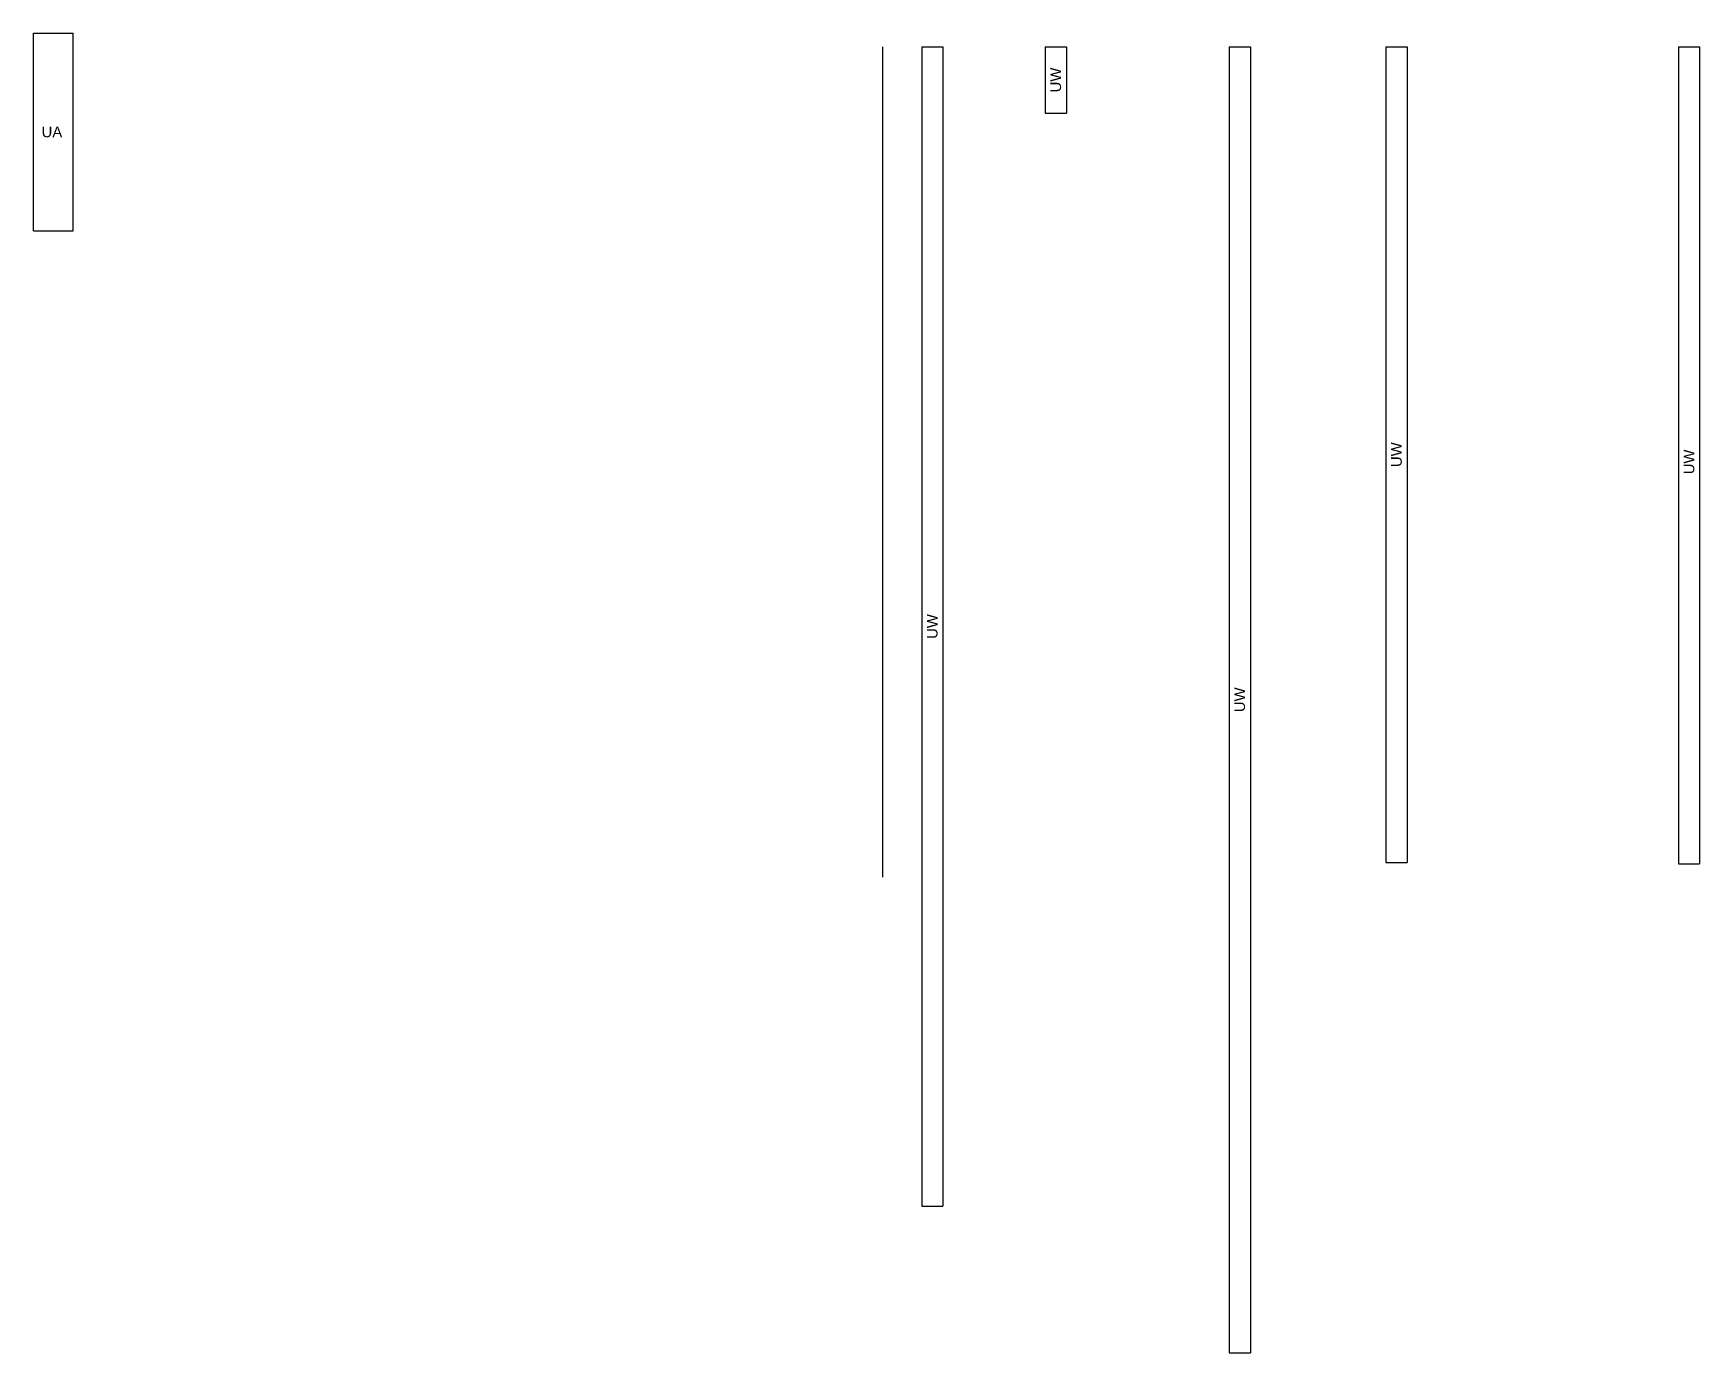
# Model space of a CAD drawing. Header units: millimetres. Extents: x -191 to 6553, y -2393 to 721.
# Drawn here: x 1961.6 to 2275.5, y -154.4 to 94.1 of the extents above; entities that cross this region are included whole.
import ezdxf

# ---------------------------------------------------------------- set-up
doc = ezdxf.new("R2010")
doc.units = ezdxf.units.MM

msp = doc.modelspace()

# ---------------------------------------------------------------- texts
at = {"char_height": 2, "attachment_point": 5, "rotation": 90}
for insert, width in [((2154.21, 85.35), 12.5), ((2218.38, 14.77), 153.65), ((2273.47, 13.4), 156.4), ((2130.96, -17.6), 218.4), ((2188.86, -31.4), 246)]:
    msp.add_mtext('{\\fArial|b0|i0|c238|p0;UW}', dxfattribs=dict(at, insert=insert, width=width))
at = {"insert": (1965.15, 75.55), "char_height": 2, "width": 7, "attachment_point": 5}
msp.add_mtext('{\\fArial|b0|i0|c238|p0;UA}', dxfattribs=at)

# ---------------------------------------------------------------- linework, layer by layer
for p, q in [((1961.65, 56.95), (1961.65, 94.15)), ((1961.65, 94.15), (1969.15, 94.15)), ((1969.15, 56.95), (1969.15, 94.15)), ((2121.57, 91.6), (2121.57, -64.8)), ((2128.96, 91.6), (2132.96, 91.6)), ((2128.96, 91.6), (2128.96, -126.8)), ((2132.96, 91.6), (2132.96, -126.8)), ((2152.21, 91.6), (2156.21, 91.6)), ((2152.21, 91.6), (2152.21, 79.1)), ((2156.21, 91.6), (2156.21, 79.1)), ((2186.86, 91.6), (2190.86, 91.6)), ((2186.86, 91.6), (2186.86, -154.4)), ((2190.86, 91.6), (2190.86, -154.4)), ((2216.38, 91.6), (2220.38, 91.6)), ((2216.38, 91.6), (2216.38, -62.05)), ((2220.38, 91.6), (2220.38, -62.05)), ((2271.47, 91.6), (2275.47, 91.6)), ((2271.47, 91.6), (2271.47, -62.3)), ((2275.47, 91.6), (2275.47, -62.3)), ((2152.21, 79.1), (2156.21, 79.1)), ((1961.65, 56.95), (1969.15, 56.95)), ((2216.38, -62.05), (2220.38, -62.05)), ((2271.47, -62.3), (2275.47, -62.3)), ((2128.96, -126.8), (2132.96, -126.8)), ((2186.86, -154.4), (2190.86, -154.4))]:
    msp.add_line(p, q)

msp.set_redraw_order([(e.dxf.handle, doc.entitydb.next_handle()) for e in msp.query("TEXT MTEXT ATTDEF DIMENSION ARC_DIMENSION")])  # texts and dimensions are drawn at this point

doc.saveas('drawing.dxf')
